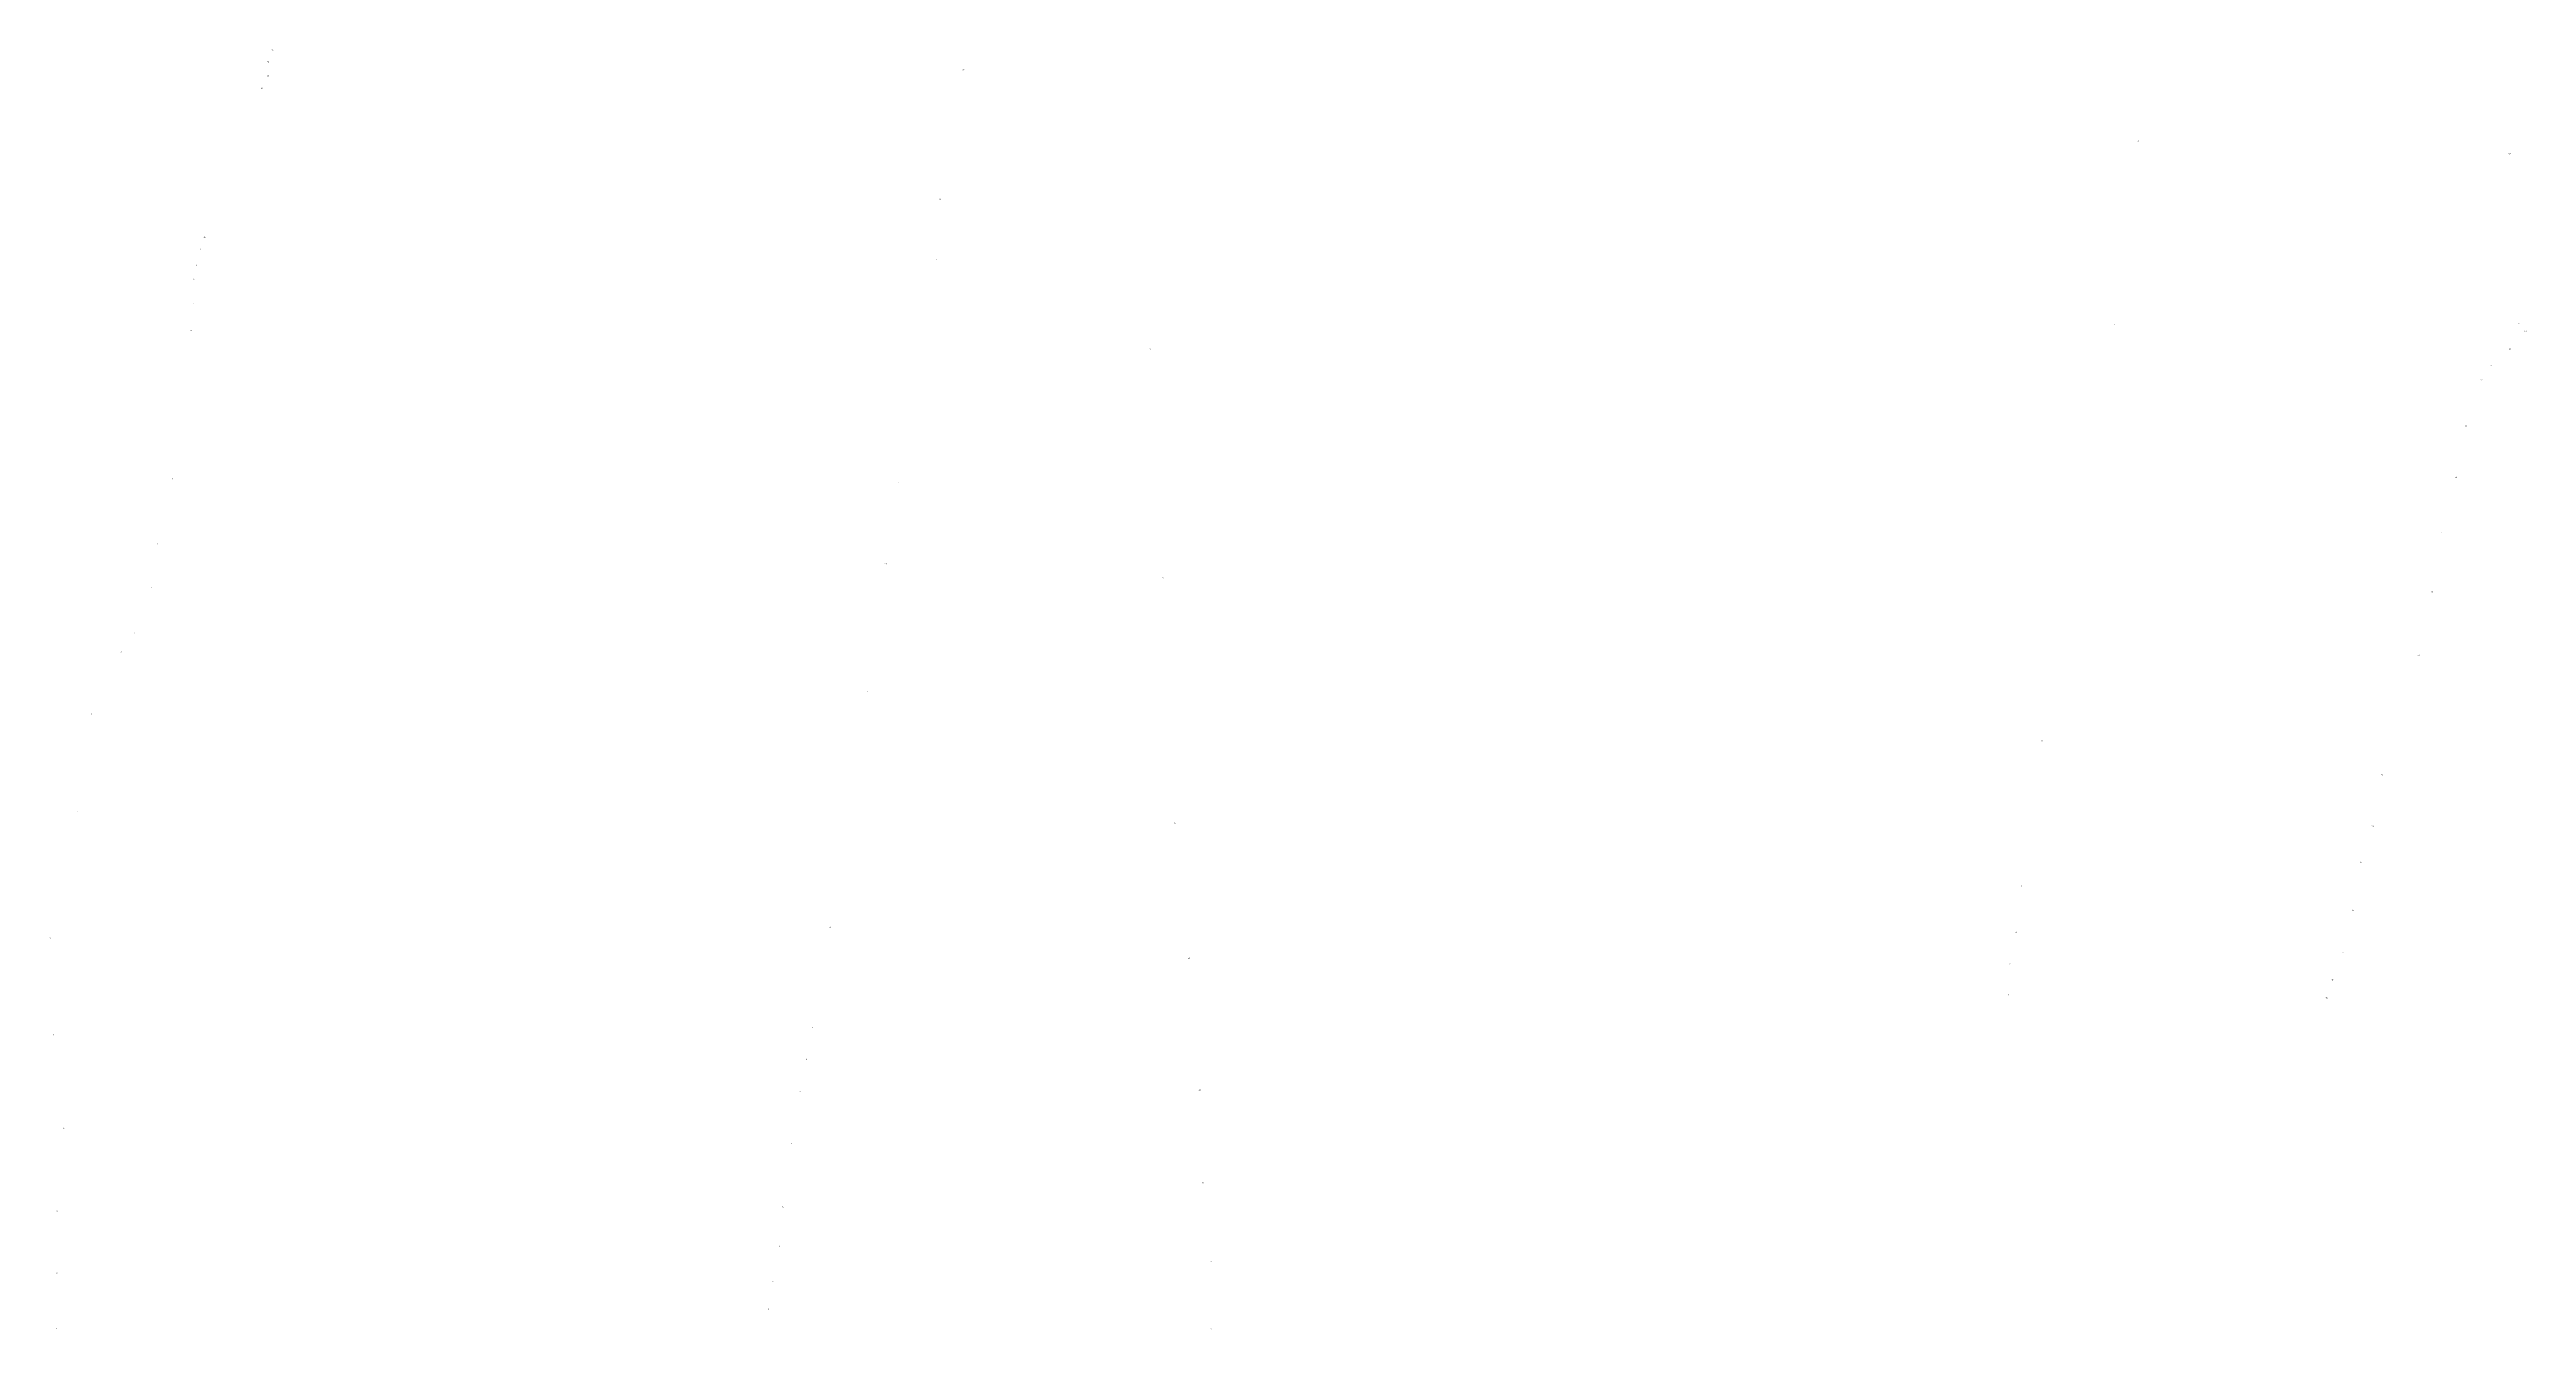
# Model space of a CAD drawing. Header units: inches. Extents: x 0 to 1118, y 0 to 1162.
# Drawn here: x 612.8 to 1008, y 183.4 to 387.7 of the extents above; entities that cross this region are included whole.
import ezdxf

# ---------------------------------------------------------------- set-up
doc = ezdxf.new("R2010")
doc.units = ezdxf.units.IN
doc.header["$MEASUREMENT"] = 0
doc.styles.get("Standard").update_dxf_attribs({"font": 'arial.ttf'})
picture_1 = doc.add_image_def('image1.jpg', size_in_pixel=(1250, 1300))

msp = doc.modelspace()

# ---------------------------------------------------------------- texts
for s, p in [('24', (648.17, 387.48)), ('23', (647.5, 385.59)), ('22', (647.5, 383.43)), ('17', (758.47, 384.38)), ('21', (646.55, 381.4)), ('8', (945.93, 372.99)), ('62', (1005.17, 370.96)), ('16', (754.74, 363.68)), ('19', (636.54, 355.72)), ('20', (637.38, 357.61)), ('18', (636.01, 353.13)), ('15', (754.05, 354.03)), ('17', (635.64, 351.02)), ('16', (635.59, 347.01)), ('7', (942.21, 343.7)), ('63', (1006.68, 343.86)), ('15', (635.22, 342.79)), ('49', (788.2, 339.85)), ('65', (1005.23, 339.8)), ('64', (1007.7, 342.64)), ('66', (1002.15, 337.21)), ('67', (1000.67, 334.87)), ('68', (998.19, 327.49)), ('14', (632.19, 319.08)), ('14', (748.07, 318.49)), ('69', (996.61, 319.29)), ('13', (629.75, 308.72)), ('70', (994.4, 310.46)), ('13', (746, 305.53)), ('12', (628.82, 301.73)), ('50', (790.33, 303.27)), ('71', (992.82, 301)), ('11', (628.14, 298.02)), ('10', (626.12, 294.4)), ('9', (624.09, 291.45)), ('72', (990.61, 290.91)), ('12', (742.97, 285.13)), ('8', (619.38, 281.55)), ('6', (930.62, 277.3)), ('73', (984.79, 271.87)), ('7', (617.18, 266.12)), ('11', (739.79, 264.87)), ('51', (792.17, 264.16)), ('74', (983.29, 263.61)), ('75', (981.38, 257.88)), ('5', (927.33, 254.04)), ('76', (980.11, 250.23)), ('6', (612.76, 245.74)), ('10', (737.17, 247.51)), ('4', (926.46, 246.72)), ('52', (794.44, 242.56)), ('3', (925.53, 241.69)), ('77', (978.51, 243.54)), ('78', (976.92, 239.09)), ('2', (925.31, 236.74)), ('79', (975.96, 236.22)), ('5', (613.32, 230.31)), ('9', (734.41, 231.52)), ('1', (925.03, 232.79)), ('8', (733.49, 226.42)), ('7', (732.46, 221.26)), ('53', (796.15, 221.52)), ('4', (614.97, 215.44)), ('6', (731.08, 213)), ('54', (796.72, 206.74)), ('3', (613.87, 202.22)), ('5', (729.7, 202.85)), ('4', (729.1, 196.58)), ('55', (797.86, 194.23)), ('2', (613.87, 192.3)), ('3', (728.15, 190.98)), ('2', (727.38, 186.6)), ('1', (613.87, 183.48)), ('1', (727.03, 183.85)), ('56', (797.86, 183.43))]:
    msp.add_text(s, height=0.2).set_placement(p)

# ---------------------------------------------------------------- pictures from other files: only their frames are drawn
image = msp.add_image(picture_1, insert=(0, 0), size_in_units=(1116.5, 1161.16))
image.dxf.flags = 7

doc.saveas('drawing.dxf')
